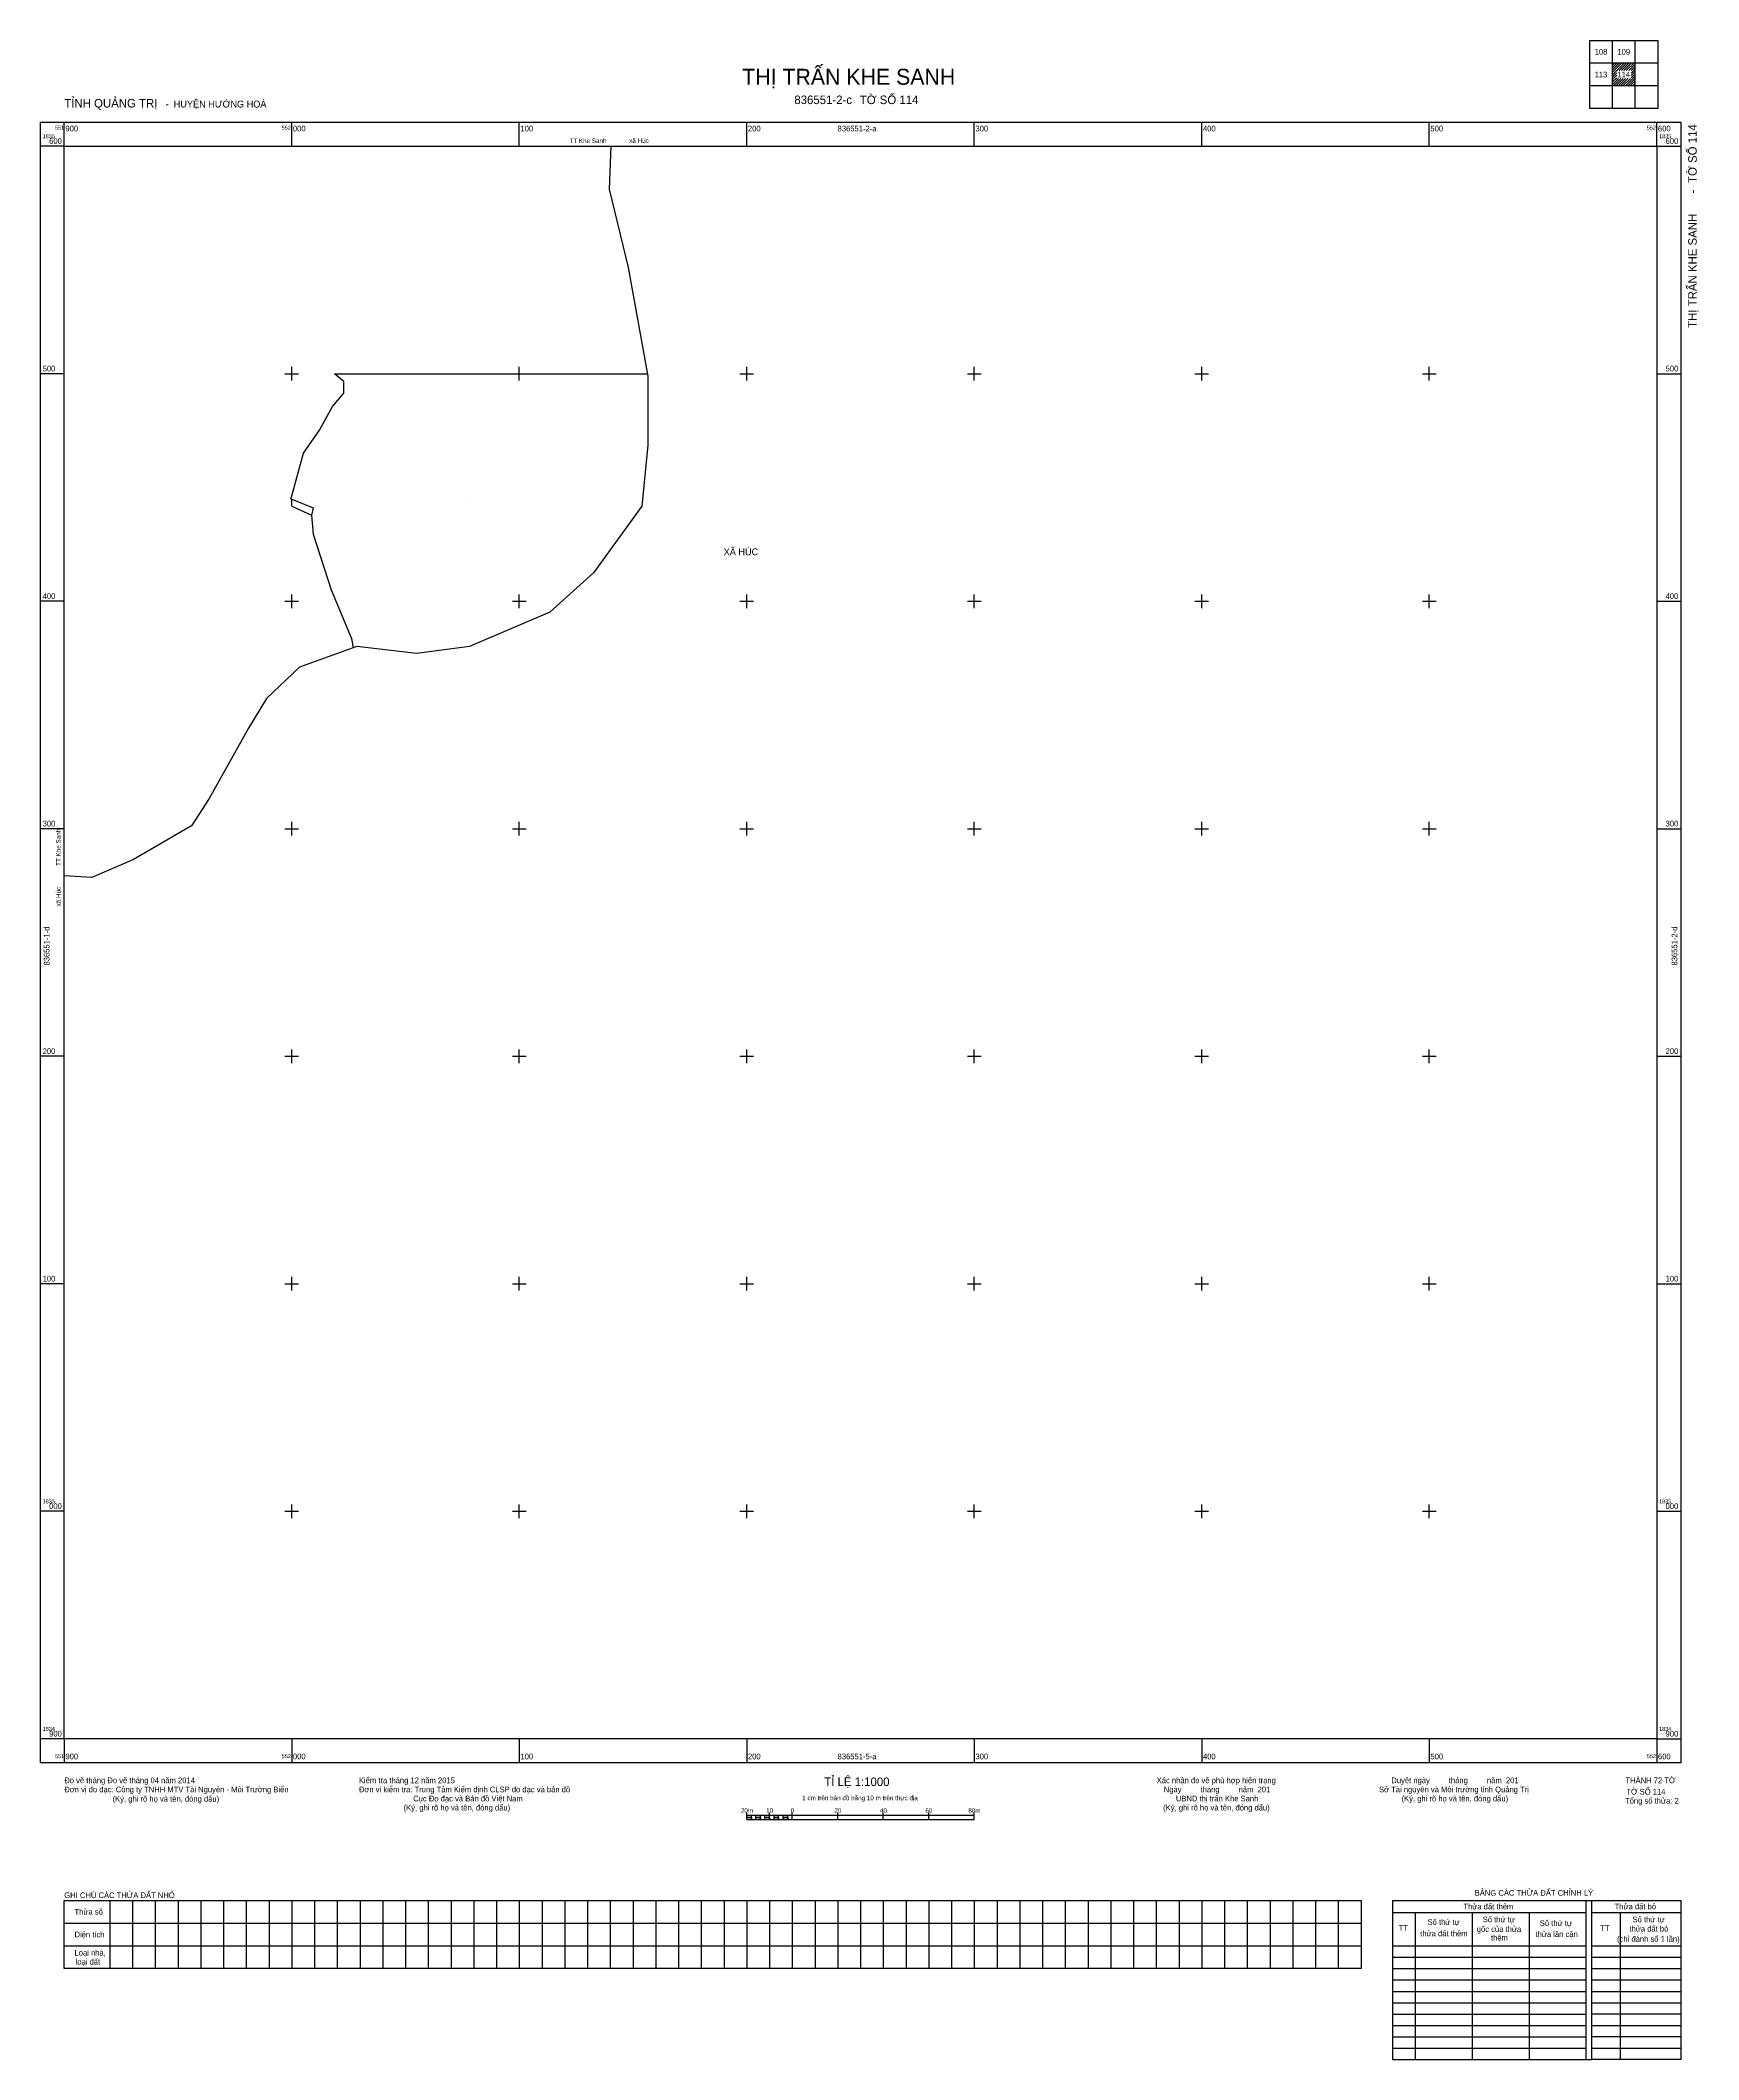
# Model space of a CAD drawing. Extents: x 551890 to 552618, y 1834759 to 1835646.
import ezdxf

# ---------------------------------------------------------------- set-up
doc = ezdxf.new("R2010")
doc.units = 0
for name, color, linetype in [('Level 10', 7, 'Continuous'), ('Level 15', 7, 'Continuous'), ('Level 23', 7, 'Continuous'), ('Level 24', 7, 'Continuous'), ('Level 28', 7, 'Continuous'), ('Level 46', 7, 'Continuous'), ('Level 48', 7, 'Continuous'), ('Level 63', 7, 'Continuous')]:
    doc.layers.add(name, color=color, linetype=linetype)

msp = doc.modelspace()

# ---------------------------------------------------------------- linework, layer by layer
at = {"layer": 'Level 10'}
for points in [[(551999.62, 1835444.99), (552000, 1835446.35), (552005.22, 1835465.11), (552012.14, 1835475.19), (552017.95, 1835485.57), (552022.86, 1835491.38), (552022.88, 1835496.51), (552018.72, 1835500)], [(552008.7, 1835437.88), (552009.37, 1835429.4), (552017.33, 1835404.98), (552026.24, 1835383.58), (552026.94, 1835379.5)]]:
    msp.add_lwpolyline(points, dxfattribs=at)
at = {"layer": 'Level 23'}
msp.add_line((552000, 1835441.76), (552008.7, 1835437.88), dxfattribs=at)
msp.add_lwpolyline([(551999.62, 1835444.99), (552000, 1835444.84), (552009.4, 1835441.06), (552008.7, 1835437.88)], dxfattribs=at)
at = {"layer": 'Level 24'}
for p, q in [((552018.72, 1835500), (552156.29, 1835500)), ((552000, 1835441.76), (552000, 1835444.84))]:
    msp.add_line(p, q, dxfattribs=at)
at = {"layer": 'Level 46'}
for points in [[(552140.3, 1835600), (552139.52, 1835581.17), (552147.8, 1835546.73), (552156.48, 1835498.97), (552156.48, 1835473.63)], [(552156.48, 1835473.63), (552156.48, 1835468.57), (552153.82, 1835441.74), (552132.62, 1835412.44), (552113.43, 1835395.26), (552078.1, 1835380.11), (552054.88, 1835377.08), (552028.63, 1835380.11), (552003.39, 1835371.02), (551988.82, 1835357.22), (551980.91, 1835344.25), (551963.75, 1835313.33), (551955.96, 1835301.25), (551930.48, 1835286.44), (551912.16, 1835278.63), (551900, 1835279.24)]]:
    msp.add_lwpolyline(points, dxfattribs=at)
at = {"layer": 'Level 63'}
for p, q in [((552580.5, 1835635.65), (552581.35, 1835636.5)), ((552580.5, 1835634.59), (552582.41, 1835636.5)), ((552580.5, 1835633.53), (552583.47, 1835636.5)), ((552580.5, 1835632.47), (552584.53, 1835636.5)), ((552580.5, 1835631.41), (552585.59, 1835636.5)), ((552583.4, 1835633.25), (552586.65, 1835636.5)), ((552584.46, 1835633.25), (552587.71, 1835636.5)), ((552585.52, 1835633.25), (552588.77, 1835636.5)), ((552586.58, 1835633.25), (552589.83, 1835636.5)), ((552587.64, 1835633.25), (552590.5, 1835636.11)), ((552588.65, 1835633.2), (552590.5, 1835635.05)), ((552580.5, 1835630.35), (552582.35, 1835632.2)), ((552580.5, 1835629.29), (552582.35, 1835631.14)), ((552580.5, 1835628.23), (552582.35, 1835630.08)), ((552580.5, 1835627.17), (552583.08, 1835629.75)), ((552580.89, 1835626.5), (552584.14, 1835629.75)), ((552581.95, 1835626.5), (552585.2, 1835629.75)), ((552583.01, 1835626.5), (552586.26, 1835629.75)), ((552584.07, 1835626.5), (552587.32, 1835629.75)), ((552585.13, 1835626.5), (552588.38, 1835629.75)), ((552586.2, 1835626.5), (552590.5, 1835630.8)), ((552587.26, 1835626.5), (552590.5, 1835629.74)), ((552588.32, 1835626.5), (552590.5, 1835628.68)), ((552588.65, 1835632.14), (552590.5, 1835633.99)), ((552588.65, 1835631.08), (552590.5, 1835632.93)), ((552588.65, 1835630.02), (552590.5, 1835631.87)), ((552589.38, 1835626.5), (552590.5, 1835627.62)), ((552590.44, 1835626.5), (552590.5, 1835626.56)), ((552483.84, 1834829), (552610.5, 1834829)), ((552483.84, 1834829), (552483.84, 1834759)), ((552568.84, 1834829), (552568.84, 1834759)), ((552571.34, 1834829), (552571.34, 1834759)), ((552610.5, 1834829), (552610.5, 1834759)), ((552483.84, 1834823.63), (552568.84, 1834823.63)), ((552493.84, 1834823.63), (552493.84, 1834759)), ((552518.84, 1834823.63), (552518.84, 1834759)), ((552543.84, 1834823.63), (552543.84, 1834759)), ((552571.34, 1834823.63), (552610.5, 1834823.63)), ((552583.84, 1834823.63), (552583.84, 1834759)), ((552483.84, 1834809), (552568.84, 1834809)), ((552571.34, 1834809), (552610.5, 1834809)), ((552483.84, 1834804), (552568.84, 1834804)), ((552571.34, 1834804), (552610.5, 1834804)), ((552483.84, 1834799), (552568.84, 1834799)), ((552483.84, 1834794), (552568.84, 1834794)), ((552571.34, 1834799), (552610.5, 1834799)), ((552571.34, 1834794), (552610.5, 1834794)), ((552483.84, 1834789), (552568.84, 1834789)), ((552483.84, 1834784), (552568.84, 1834784)), ((552571.34, 1834789), (552610.5, 1834789)), ((552571.34, 1834784), (552610.5, 1834784)), ((552483.84, 1834779), (552568.84, 1834779)), ((552483.84, 1834774), (552568.84, 1834774)), ((552610.5, 1834779), (552571.34, 1834779)), ((552571.34, 1834774), (552610.5, 1834774)), ((552483.84, 1834769), (552568.84, 1834769)), ((552610.5, 1834769), (552571.34, 1834769)), ((552483.84, 1834764), (552568.84, 1834764)), ((552483.84, 1834759), (552568.84, 1834759)), ((552568.84, 1834759), (552571.34, 1834759)), ((552571.34, 1834764), (552610.5, 1834764)), ((552610.5, 1834759), (552571.34, 1834759))]:
    msp.add_line(p, q, dxfattribs=at)
for points in [[(552600.5, 1835616.5), (552570.5, 1835616.5), (552570.5, 1835646.5), (552600.5, 1835646.5)], [(551889.5, 1835610.5), (552610.5, 1835610.5), (552610.5, 1834889.5), (551889.5, 1834889.5)], [(551900, 1835600), (552600, 1835600), (552600, 1834900), (551900, 1834900)], [(552200, 1834864.5), (552200, 1834865.5), (552202, 1834865.5), (552202, 1834864.5)], [(552204, 1834864.5), (552204, 1834865.5), (552206, 1834865.5), (552206, 1834864.5)], [(552208, 1834864.5), (552208, 1834865.5), (552210, 1834865.5), (552210, 1834864.5)], [(552212, 1834864.5), (552212, 1834865.5), (552214, 1834865.5), (552214, 1834864.5)], [(552216, 1834864.5), (552216, 1834865.5), (552218, 1834865.5), (552218, 1834864.5)]]:
    msp.add_lwpolyline(points, close=True, dxfattribs=at)
for points in [[(552580.5, 1835616.5), (552580.5, 1835646.5)], [(552590.5, 1835616.5), (552590.5, 1835646.5)], [(552600.5, 1835636.5), (552570.5, 1835636.5)], [(552600.5, 1835626.5), (552570.5, 1835626.5)], [(551900, 1835600), (551900, 1835610.5)], [(552000, 1835600), (552000, 1835610.5)], [(552100, 1835600), (552100, 1835610.5)], [(552200, 1835600), (552200, 1835610.5)], [(552300, 1835600), (552300, 1835610.5)], [(552400, 1835600), (552400, 1835610.5)], [(552500, 1835600), (552500, 1835610.5)], [(552600, 1835600), (552600, 1835610.5)], [(551900, 1835600), (551889.5, 1835600)], [(552600, 1835600), (552610.5, 1835600)], [(552000, 1835497), (552000, 1835503)], [(552100, 1835497), (552100, 1835503)], [(552200, 1835497), (552200, 1835503)], [(552300, 1835497), (552300, 1835503)], [(552400, 1835497), (552400, 1835503)], [(552500, 1835497), (552500, 1835503)], [(551900, 1835500), (551889.5, 1835500)], [(551997, 1835500), (552003, 1835500)], [(552097, 1835500), (552103, 1835500)], [(552197, 1835500), (552203, 1835500)], [(552297, 1835500), (552303, 1835500)], [(552397, 1835500), (552403, 1835500)], [(552497, 1835500), (552503, 1835500)], [(552600, 1835500), (552610.5, 1835500)], [(551900, 1835400), (551889.5, 1835400)], [(551997, 1835400), (552003, 1835400)], [(552000, 1835397), (552000, 1835403)], [(552097, 1835400), (552103, 1835400)], [(552100, 1835397), (552100, 1835403)], [(552197, 1835400), (552203, 1835400)], [(552200, 1835397), (552200, 1835403)], [(552297, 1835400), (552303, 1835400)], [(552300, 1835397), (552300, 1835403)], [(552397, 1835400), (552403, 1835400)], [(552400, 1835397), (552400, 1835403)], [(552497, 1835400), (552503, 1835400)], [(552500, 1835397), (552500, 1835403)], [(552600, 1835400), (552610.5, 1835400)], [(551900, 1835300), (551889.5, 1835300)], [(551997, 1835300), (552003, 1835300)], [(552000, 1835297), (552000, 1835303)], [(552097, 1835300), (552103, 1835300)], [(552100, 1835297), (552100, 1835303)], [(552197, 1835300), (552203, 1835300)], [(552200, 1835297), (552200, 1835303)], [(552297, 1835300), (552303, 1835300)], [(552300, 1835297), (552300, 1835303)], [(552397, 1835300), (552403, 1835300)], [(552400, 1835297), (552400, 1835303)], [(552497, 1835300), (552503, 1835300)], [(552500, 1835297), (552500, 1835303)], [(552600, 1835300), (552610.5, 1835300)], [(551900, 1835200), (551889.5, 1835200)], [(551997, 1835200), (552003, 1835200)], [(552000, 1835197), (552000, 1835203)], [(552097, 1835200), (552103, 1835200)], [(552100, 1835197), (552100, 1835203)], [(552197, 1835200), (552203, 1835200)], [(552200, 1835197), (552200, 1835203)], [(552297, 1835200), (552303, 1835200)], [(552300, 1835197), (552300, 1835203)], [(552397, 1835200), (552403, 1835200)], [(552400, 1835197), (552400, 1835203)], [(552497, 1835200), (552503, 1835200)], [(552500, 1835197), (552500, 1835203)], [(552600, 1835200), (552610.5, 1835200)], [(552000, 1835097), (552000, 1835103)], [(552100, 1835097), (552100, 1835103)], [(552200, 1835097), (552200, 1835103)], [(552300, 1835097), (552300, 1835103)], [(552400, 1835097), (552400, 1835103)], [(552500, 1835097), (552500, 1835103)], [(551900, 1835100), (551889.5, 1835100)], [(551997, 1835100), (552003, 1835100)], [(552097, 1835100), (552103, 1835100)], [(552197, 1835100), (552203, 1835100)], [(552297, 1835100), (552303, 1835100)], [(552397, 1835100), (552403, 1835100)], [(552497, 1835100), (552503, 1835100)], [(552600, 1835100), (552610.5, 1835100)], [(551900, 1835000), (551889.5, 1835000)], [(551997, 1835000), (552003, 1835000)], [(552000, 1834997), (552000, 1835003)], [(552097, 1835000), (552103, 1835000)], [(552100, 1834997), (552100, 1835003)], [(552197, 1835000), (552203, 1835000)], [(552200, 1834997), (552200, 1835003)], [(552297, 1835000), (552303, 1835000)], [(552300, 1834997), (552300, 1835003)], [(552397, 1835000), (552403, 1835000)], [(552400, 1834997), (552400, 1835003)], [(552497, 1835000), (552503, 1835000)], [(552500, 1834997), (552500, 1835003)], [(552600, 1835000), (552610.5, 1835000)], [(551900, 1834900), (551889.5, 1834900)], [(551900, 1834900), (551900, 1834889.5)], [(552000, 1834900), (552000, 1834889.5)], [(552100, 1834900), (552100, 1834889.5)], [(552200, 1834900), (552200, 1834889.5)], [(552300, 1834900), (552300, 1834889.5)], [(552400, 1834900), (552400, 1834889.5)], [(552500, 1834900), (552500, 1834889.5)], [(552600, 1834900), (552600, 1834889.5)], [(552600, 1834900), (552610.5, 1834900)], [(552200, 1834864.5), (552200, 1834867.5)], [(552200, 1834866.5), (552300, 1834866.5)], [(552200, 1834864.5), (552300, 1834864.5)], [(552202, 1834864.5), (552202, 1834866.5)], [(552204, 1834864.5), (552204, 1834866.5)], [(552206, 1834864.5), (552206, 1834866.5)], [(552208, 1834864.5), (552208, 1834866.5)], [(552210, 1834864.5), (552210, 1834867.5)], [(552210, 1834864.5), (552210, 1834866.5)], [(552212, 1834864.5), (552212, 1834866.5)], [(552214, 1834864.5), (552214, 1834866.5)], [(552216, 1834864.5), (552216, 1834866.5)], [(552218, 1834864.5), (552218, 1834866.5)], [(552220, 1834864.5), (552220, 1834867.5)], [(552240, 1834864.5), (552240, 1834867.5)], [(552260, 1834864.5), (552260, 1834867.5)], [(552280, 1834864.5), (552280, 1834867.5)], [(552300, 1834864.5), (552300, 1834867.5)], [(552470, 1834799), (551900, 1834799), (551900, 1834829), (552470, 1834829)], [(551920, 1834829), (551920, 1834799)], [(551930, 1834829), (551930, 1834799)], [(551940, 1834829), (551940, 1834799)], [(551950, 1834829), (551950, 1834799)], [(551960, 1834829), (551960, 1834799)], [(551970, 1834829), (551970, 1834799)], [(551980, 1834829), (551980, 1834799)], [(551990, 1834829), (551990, 1834799)], [(552000, 1834829), (552000, 1834799)], [(552010, 1834829), (552010, 1834799)], [(552020, 1834829), (552020, 1834799)], [(552030, 1834829), (552030, 1834799)], [(552040, 1834829), (552040, 1834799)], [(552050, 1834829), (552050, 1834799)], [(552060, 1834829), (552060, 1834799)], [(552070, 1834829), (552070, 1834799)], [(552080, 1834829), (552080, 1834799)], [(552090, 1834829), (552090, 1834799)], [(552100, 1834829), (552100, 1834799)], [(552110, 1834829), (552110, 1834799)], [(552120, 1834829), (552120, 1834799)], [(552130, 1834829), (552130, 1834799)], [(552140, 1834829), (552140, 1834799)], [(552150, 1834829), (552150, 1834799)], [(552160, 1834829), (552160, 1834799)], [(552170, 1834829), (552170, 1834799)], [(552180, 1834829), (552180, 1834799)], [(552190, 1834829), (552190, 1834799)], [(552200, 1834829), (552200, 1834799)], [(552210, 1834829), (552210, 1834799)], [(552220, 1834829), (552220, 1834799)], [(552230, 1834829), (552230, 1834799)], [(552240, 1834829), (552240, 1834799)], [(552250, 1834829), (552250, 1834799)], [(552260, 1834829), (552260, 1834799)], [(552270, 1834829), (552270, 1834799)], [(552280, 1834829), (552280, 1834799)], [(552290, 1834829), (552290, 1834799)], [(552300, 1834829), (552300, 1834799)], [(552310, 1834829), (552310, 1834799)], [(552320, 1834829), (552320, 1834799)], [(552330, 1834829), (552330, 1834799)], [(552340, 1834829), (552340, 1834799)], [(552350, 1834829), (552350, 1834799)], [(552360, 1834829), (552360, 1834799)], [(552370, 1834829), (552370, 1834799)], [(552380, 1834829), (552380, 1834799)], [(552390, 1834829), (552390, 1834799)], [(552400, 1834829), (552400, 1834799)], [(552410, 1834829), (552410, 1834799)], [(552420, 1834829), (552420, 1834799)], [(552430, 1834829), (552430, 1834799)], [(552440, 1834829), (552440, 1834799)], [(552450, 1834829), (552450, 1834799)], [(552460, 1834829), (552460, 1834799)], [(552470, 1834829), (552470, 1834799)], [(551900, 1834819), (552470, 1834819)], [(551900, 1834809), (552470, 1834809)]]:
    msp.add_lwpolyline(points, dxfattribs=at)

# ---------------------------------------------------------------- texts
at = {"layer": 'Level 15'}
for s, p in [('UBND thị trấn quản lý', (552003.94, 1835441.37)), ('Khối 6', (552004.41, 1835441.25)), ('Khối 6', (552004.41, 1835441.13)), ('DGT', (552004.46, 1835441.49)), ('1', (552004.59, 1835441.61)), ('Khối 6', (552078.13, 1835445.22)), ('Khối 6', (552078.13, 1835445.1)), ('CLN', (552078.19, 1835445.46)), ('2', (552078.31, 1835445.58))]:
    msp.add_text(s, height=0.1, dxfattribs=at).set_placement(p)
at = {"layer": 'Level 28'}
for s, rotation, p in [('TT Khe Sanh             xã Húc', 0.24507, (552122.06, 1835601.33)), ('xã Húc            TT Khe Sanh', 89.98846, (551898.41, 1835265.88))]:
    msp.add_text(s, height=2, rotation=rotation, dxfattribs=at).set_placement(p)
at = {"layer": 'Level 48'}
msp.add_text('XÃ HÚC', height=3, dxfattribs=at).set_placement((552189.85, 1835420.2))
at = {"layer": 'Level 63'}
for s, height, p in [('THỊ TRẤN KHE SANH', 7, (552198, 1835627)), ('108', 2.5, (552572.67, 1835640.25)), ('109', 2.5, (552582.67, 1835640.25)), ('113', 2.5, (552572.67, 1835630.25)), ('114', 2.5, (552582.67, 1835630.25)), ('TỈNH QUẢNG TRỊ', 3.75, (551900, 1835617)), ('  -  HUYỆN HƯỚNG HOÁ', 3, (551942.32, 1835617)), ('836551-2-c', 3.75, (552220.89, 1835618.5)), ('TỜ SỐ 114', 3.75, (552249.68, 1835618.5)), ('551', 1.75, (551895.88, 1835607.25)), ('900', 2.5, (551900.5, 1835606.5)), ('552', 1.75, (551995.56, 1835607.25)), ('000', 2.5, (552000.5, 1835606.5)), ('100', 2.5, (552100.5, 1835606.5)), ('200', 2.5, (552200.5, 1835606.5)), ('836551-2-a', 2.5, (552239.91, 1835606.5)), ('300', 2.5, (552300.5, 1835606.5)), ('400', 2.5, (552400.5, 1835606.5)), ('500', 2.5, (552500.5, 1835606.5)), ('552', 1.75, (552595.56, 1835607.25)), ('600', 2.5, (552600.5, 1835606.5)), ('1835', 1.75, (551890.5, 1835603.5)), ('600', 2.5, (551893.35, 1835601)), ('1835', 1.75, (552601, 1835603.5)), ('600', 2.5, (552603.85, 1835601)), ('500', 2.5, (551890.5, 1835501)), ('500', 2.5, (552603.85, 1835501)), ('400', 2.5, (551890.5, 1835401)), ('400', 2.5, (552603.85, 1835401)), ('300', 2.5, (551890.5, 1835301)), ('300', 2.5, (552603.85, 1835301)), ('200', 2.5, (551890.5, 1835201)), ('200', 2.5, (552603.85, 1835201)), ('100', 2.5, (551890.5, 1835101)), ('100', 2.5, (552603.85, 1835101)), ('1835', 1.75, (551890.5, 1835003.5)), ('1835', 1.75, (552601, 1835003.5)), ('000', 2.5, (551893.35, 1835001)), ('000', 2.5, (552603.85, 1835001)), ('1834', 1.75, (551890.5, 1834903.5)), ('900', 2.5, (551893.35, 1834901)), ('1834', 1.75, (552601, 1834903.5)), ('900', 2.5, (552603.85, 1834901)), ('551', 1.75, (551895.88, 1834891.5)), ('900', 2.5, (551900.5, 1834891)), ('552', 1.75, (551995.56, 1834891.5)), ('000', 2.5, (552000.5, 1834891)), ('100', 2.5, (552100.5, 1834891)), ('200', 2.5, (552200.5, 1834891)), ('836551-5-a', 2.5, (552239.91, 1834891)), ('300', 2.5, (552300.5, 1834891)), ('400', 2.5, (552400.5, 1834891)), ('500', 2.5, (552500.5, 1834891)), ('552', 1.75, (552595.56, 1834891.5)), ('600', 2.5, (552600.5, 1834891)), ('Đo vẽ tháng Đo vẽ tháng 04 năm 2014', 2.5, (551900, 1834880.5)), ('Kiểm tra tháng 12 năm 2015', 2.5, (552029.5, 1834880.5)), ('TỈ LỆ 1:1000', 3.75, (552234.03, 1834879.25)), ('Xác nhận đo vẽ phù hợp hiện trạng', 2.5, (552380.17, 1834880.5)), ('Duyệt ngày         tháng         năm  201', 2.5, (552483.31, 1834880.5)), ('THÀNH 72 TỜ', 2.5, (552586.2, 1834880.5)), ('Đơn vị đo đạc: Công ty TNHH MTV Tài Nguyên - Môi Trường Biển', 2.5, (551900, 1834876.5)), ('(Ký, ghi rõ họ và tên, đóng dấu)', 2.5, (551921.25, 1834872.38)), ('Đơn vi kiểm tra: Trung Tâm Kiểm định CLSP đo đạc và bản đồ', 2.5, (552029.5, 1834876.5)), ('(Ký, ghi rõ họ và tên, đóng dấu)', 2.5, (552049.16, 1834868.5)), ('Cục Đo đạc và Bản đồ Việt Nam', 2.5, (552053.37, 1834872.5)), ('1 cm trên bản đồ bằng 10 m trên thực địa', 2, (552224.36, 1834873)), ('(Ký, ghi rõ họ và tên, đóng dấu)', 2.5, (552383.01, 1834868.5)), ('Ngày         tháng         năm  201', 2.5, (552383.28, 1834876.5)), ('UBND thị trấn Khe Sanh', 2.5, (552388.6, 1834872.5)), ('Sở Tài nguyên và Môi trường tỉnh Quảng Trị', 2.5, (552477.88, 1834876.5)), ('(Ký, ghi rõ họ và tên, đóng dấu)', 2.5, (552487.8, 1834872.5)), ('Tổng số thửa: 2', 2.5, (552586.03, 1834871.5)), ('TỜ SỐ 114', 2.5, (552586.61, 1834875.5)), ('20m', 2, (552197.38, 1834867.5)), ('10', 2, (552208.51, 1834867.5)), ('0', 2, (552219.29, 1834867.5)), ('20', 2, (552238.51, 1834867.5)), ('40', 2, (552258.51, 1834867.5)), ('60', 2, (552278.51, 1834867.5)), ('80m', 2, (552297.38, 1834867.5)), ('GHI CHÚ CÁC THỬA ĐẤT NHỎ', 2.5, (551900, 1834830)), ('Thửa đất thêm', 2.5, (552514.98, 1834825.06)), ('BẢNG CÁC THỬA ĐẤT CHỈNH LÝ', 2.5, (552519.95, 1834831.02)), ('Thửa đất bỏ', 2.5, (552581.44, 1834825.06)), ('Thửa số', 2.5, (551904.5, 1834822.75)), ('TT', 2.5, (552486.54, 1834815.64)), ('Số thứ tự', 2.5, (552499.21, 1834818.22)), ('gốc của thửa', 2.5, (552520.86, 1834815.11)), ('Số thứ tự', 2.5, (552523.47, 1834819.36)), ('Số thứ tự', 2.5, (552548.56, 1834817.76)), ('TT', 2.5, (552575.14, 1834815.52)), ('thửa đất bỏ', 2.5, (552587.96, 1834815.28)), ('Số thứ tự', 2.5, (552589.32, 1834819.36)), ('Diện tích', 2.5, (551904.5, 1834812.75)), ('thửa đất thêm', 2.5, (552496.01, 1834813.2)), ('thêm', 2.5, (552527.11, 1834811.34)), ('thửa lân cận', 2.5, (552546.66, 1834812.9)), ('(chỉ đánh số 1 lần)', 2.5, (552582.53, 1834810.77)), ('Loại nhà,', 2.5, (551904.5, 1834804.75)), ('loại đất', 2.5, (551905, 1834800.75))]:
    msp.add_text(s, height=height, dxfattribs=at).set_placement(p)
for s, height, p in [('TỜ SỐ 114', 3.75, (552617.54, 1835583.85)), (' - ', 3.75, (552617.54, 1835577.85)), ('THỊ TRẤN KHE SANH', 3.75, (552617.54, 1835520.15)), ('836551-1-d', 2.5, (551893.5, 1835239.88)), ('836551-2-d', 2.5, (552609, 1835239.88))]:
    msp.add_text(s, height=height, rotation=90, dxfattribs=at).set_placement(p)

doc.saveas('drawing.dxf')
